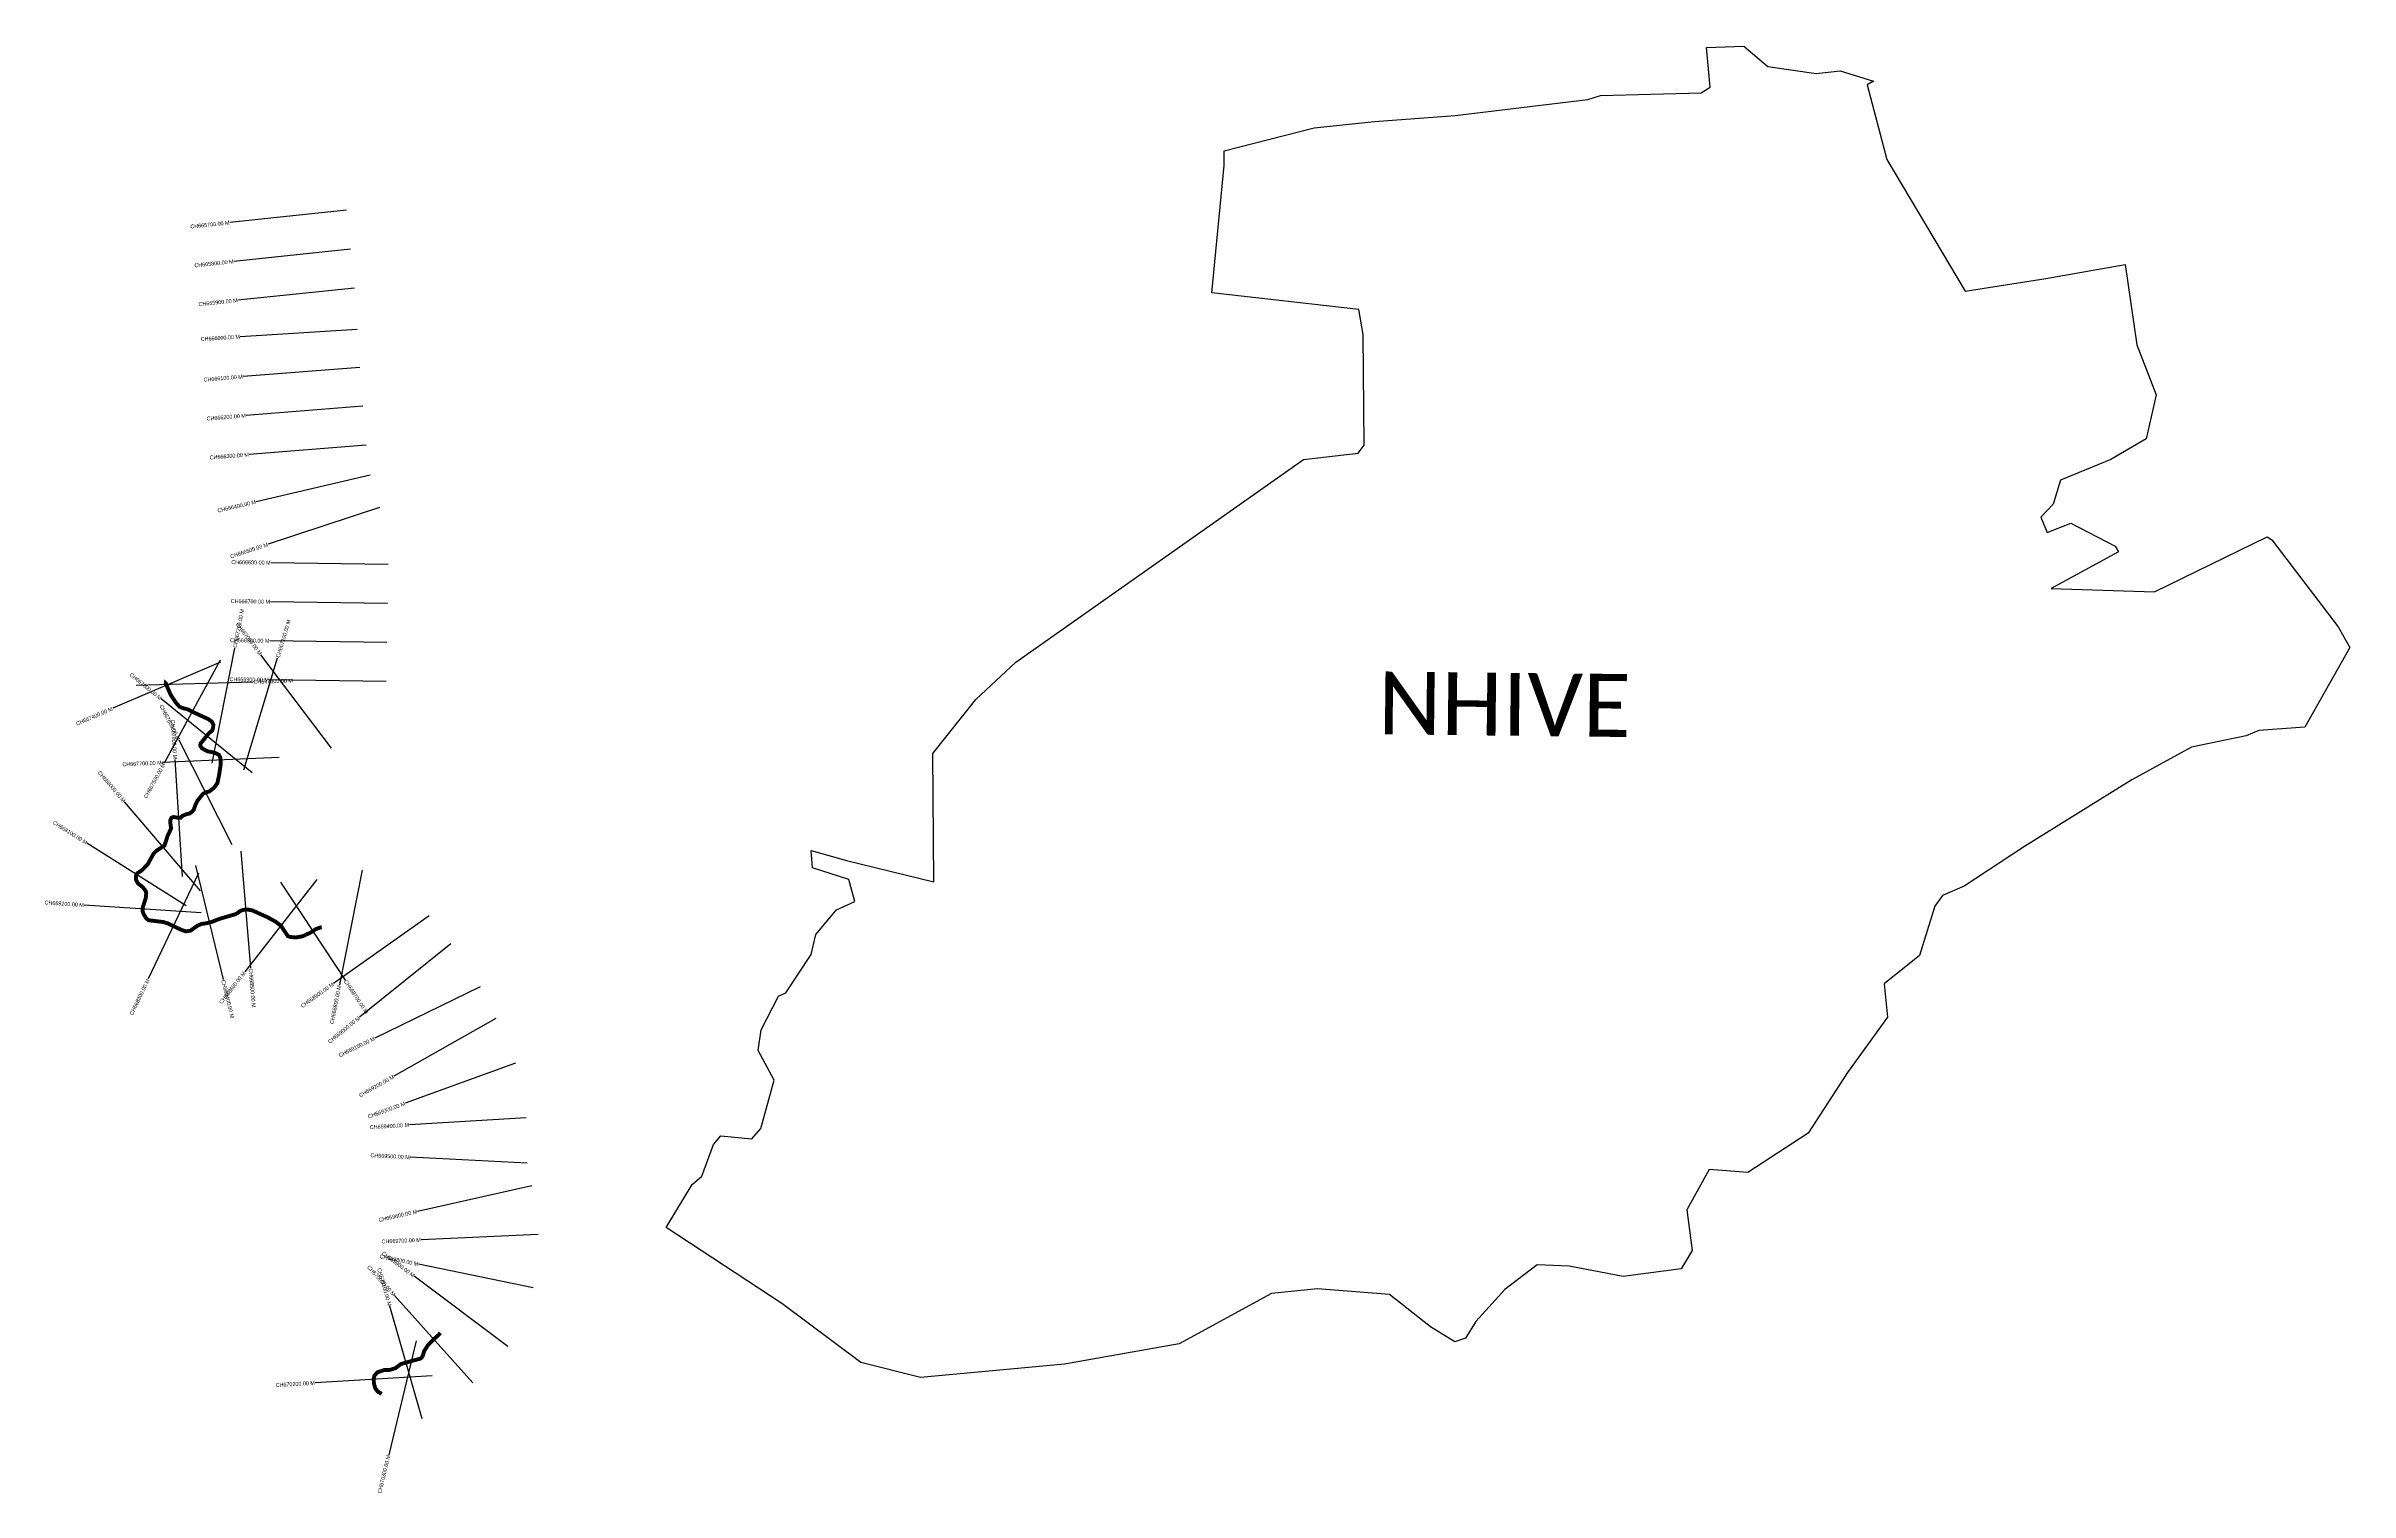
# Model space of a CAD drawing. Header units: metres. Extents: x 334765 to 340664, y 1776995 to 1780698.
import ezdxf
from ezdxf.enums import TextEntityAlignment as Align

# ---------------------------------------------------------------- set-up
doc = ezdxf.new("R2010")
doc.units = ezdxf.units.M
for name, color, linetype in [('CS', 134, 'Continuous'), ('CSMark', 6, 'Continuous'), ('UNPROTECTED', 10, 'Continuous'), ('VILLAGE BOUNDRY', 10, 'Continuous'), ('VILLAGE NAME', 250, 'Continuous')]:
    doc.layers.add(name, color=color, linetype=linetype)

msp = doc.modelspace()

# ---------------------------------------------------------------- linework, layer by layer
at = {"layer": 'CS'}
for p, q in [((335533.7, 1780277.4), (335235.3, 1780246.1)), ((335544.1, 1780177.9), (335245.7, 1780146.7)), ((335554.5, 1780078.4), (335256.1, 1780047.2)), ((335561.5, 1779972.3), (335262.1, 1779953.8)), ((335568.3, 1779875), (335269.3, 1779851.6)), ((335576.2, 1779775.4), (335277.1, 1779751.9)), ((335584, 1779675.7), (335284.9, 1779652.2)), ((335594.8, 1779599.3), (335302.6, 1779531.2)), ((335618.2, 1779515.9), (335333.3, 1779422.2)), ((335640.5, 1779370.5), (335340.6, 1779375)), ((335639, 1779270.5), (335339.1, 1779275)), ((335211.1, 1779120.2), (334935.4, 1779002)), ((335210.9, 1779125), (335067, 1778861.7)), ((335190.4, 1778861.8), (335247.8, 1779156.3)), ((335270.8, 1778844.2), (335357.6, 1779131.3)), ((335496, 1778900.1), (335314.9, 1779139.3)), ((335637.5, 1779170.5), (335337.6, 1779175)), ((334995.2, 1779061.5), (335295.1, 1779069.9)), ((335636, 1779070.5), (335336.1, 1779075)), ((335292.8, 1778837.1), (335059.7, 1779025.9)), ((335241.1, 1778652.6), (335105.2, 1778920.1)), ((335361.3, 1778876.2), (335061.6, 1778863)), ((335114, 1778571.7), (335095.4, 1778871.1)), ((335160.5, 1778534.2), (334965.8, 1778762.5)), ((335123.2, 1778496.6), (334869.4, 1778656.5)), ((335147.1, 1778599.2), (335217.9, 1778307.7)), ((335263.5, 1778636), (335288.5, 1778337)), ((335155.3, 1778579.8), (335026.3, 1778308.9)), ((335457.9, 1778563.6), (335273.3, 1778327.1)), ((335364.9, 1778556.5), (335530.3, 1778306.2)), ((335573.9, 1778587.9), (335515.7, 1778293.6)), ((335161.6, 1778478.1), (334862.3, 1778498.1)), ((335745.6, 1778470.6), (335500.8, 1778297.2)), ((335801.2, 1778399), (335567.6, 1778210.7)), ((335876.3, 1778288.6), (335606.5, 1778157.4)), ((335916.8, 1778207.3), (335655.5, 1778059.9)), ((335966.4, 1778093.3), (335684.5, 1777990.7)), ((335994.5, 1777953.5), (335695.1, 1777935.4)), ((335996.5, 1777836.9), (335696.9, 1777852.3)), ((336008.3, 1777779.1), (335715.5, 1777713.8)), ((336025, 1777654.4), (335725.3, 1777641)), ((335947.5, 1777367.3), (335707.5, 1777547.4)), ((336012.4, 1777518.1), (335718.5, 1777578.5)), ((335727.5, 1777182.2), (335645.1, 1777470.6)), ((335857.9, 1777274.8), (335657.3, 1777497.9)), ((335712.5, 1777382.2), (335642, 1777090.6)), ((335753.4, 1777292.3), (335453.9, 1777274.7))]:
    msp.add_line(p, q, dxfattribs=at)
at = {"layer": 'UNPROTECTED', "const_width": 10, "flags": 128}
for points in [[(335072.3, 1779072.3), (335071.9, 1779071.9), (335071.1, 1779066.1), (335076.1, 1779054.3), (335083.7, 1779036.8), (335097.1, 1779016.5), (335106.3, 1779006), (335114.9, 1779002.6), (335128.5, 1778999.1), (335139, 1778993.3), (335166.7, 1778980.6), (335180.6, 1778974.1), (335189.3, 1778967.8), (335192.9, 1778960.1), (335192.5, 1778952.6), (335189.9, 1778944.9), (335182.1, 1778938.8), (335172, 1778926.3), (335164.1, 1778916.5), (335160.1, 1778911.6), (335159.7, 1778906.1), (335164.2, 1778899.4), (335178.3, 1778891.9), (335196, 1778888.4), (335207.3, 1778883), (335211.2, 1778874.5), (335211.9, 1778858.7), (335208, 1778832.2), (335203.3, 1778810.2), (335194.4, 1778798), (335182.4, 1778789), (335174.4, 1778787), (335166.4, 1778782.9), (335160.7, 1778775.8), (335152.8, 1778766.1), (335147.3, 1778755.1), (335143, 1778742.7), (335138.6, 1778737.4), (335132.2, 1778732.6), (335123.3, 1778730.7), (335113.8, 1778726.3), (335109, 1778721.7), (335104.5, 1778721.4), (335090.6, 1778723.8), (335085.6, 1778721.5), (335083, 1778715.8), (335083.2, 1778705.5), (335085, 1778694.6), (335081.3, 1778686.8), (335076.2, 1778676.1), (335071.5, 1778661.7), (335067.8, 1778650.5), (335063.2, 1778648.4), (335058.4, 1778644.3), (335048.3, 1778638), (335040.5, 1778630.7), (335035.5, 1778621.7), (335025.2, 1778603), (335010.5, 1778587.6), (335002.6, 1778582.5), (334998.3, 1778579.8), (334995.5, 1778575.2), (334994.6, 1778570.6), (334995.3, 1778561.7), (335000.4, 1778553.3), (335011.8, 1778544.4), (335019.9, 1778534.2), (335021.2, 1778528), (335019.9, 1778516.1), (335015.3, 1778501.4), (335012.2, 1778491.5), (335011.6, 1778483.4), (335014.4, 1778475.4), (335020.7, 1778464.6), (335027.2, 1778459.3), (335042.2, 1778457.5), (335065.9, 1778454.6), (335076.8, 1778451), (335100.9, 1778439.5), (335112.2, 1778434.1), (335122.9, 1778430.9), (335134.4, 1778432.6), (335143.9, 1778439.3), (335153, 1778445.7), (335162.6, 1778449.7), (335173.6, 1778451.3), (335188.6, 1778454.9), (335210.1, 1778463.3), (335237.1, 1778471.1), (335248.4, 1778474.3), (335255.2, 1778477.8), (335261.1, 1778482.7), (335269.6, 1778485.9), (335279.7, 1778486.8), (335293.3, 1778484.3), (335331.8, 1778466.9), (335352.8, 1778455.4), (335366.3, 1778444.8), (335372, 1778436.3), (335381.4, 1778422.4), (335384, 1778418.5), (335390.2, 1778416.5), (335404.3, 1778415.1), (335421.6, 1778418.3), (335430.7, 1778422.5), (335442.5, 1778427.9), (335456.1, 1778437), (335469, 1778441.1), (335470.7, 1778441.2)], [(335774.4, 1777402.6), (335771.1, 1777398.5), (335757.3, 1777386.1), (335743.1, 1777371.7), (335732.6, 1777355.3), (335730.2, 1777345.8), (335726.3, 1777338.6), (335722.2, 1777336.3), (335703.9, 1777331.5), (335686.1, 1777326.4), (335673.3, 1777322.7), (335666.2, 1777317.3), (335659.7, 1777312.4), (335645.6, 1777307.8), (335631, 1777307.4), (335621.2, 1777304.2), (335613, 1777301.5), (335605.4, 1777292.7), (335603.6, 1777283.9), (335604.3, 1777272.6), (335607.9, 1777260.2), (335614.2, 1777252.1), (335624.2, 1777246.5)]]:
    msp.add_lwpolyline(points, dxfattribs=at)
at = {"layer": 'VILLAGE BOUNDRY', "color": 3}
msp.add_lwpolyline([(337781.9, 1780429.3), (338011.9, 1780488.8), (338166.6, 1780505), (338373.3, 1780520.5), (338713, 1780561.3), (338745.1, 1780571.2), (339003.3, 1780578.5), (339026.1, 1780592.6), (339016.4, 1780694.7), (339112, 1780698), (339173.4, 1780645.5), (339297.4, 1780627.5), (339359.1, 1780634.7), (339444.3, 1780607.9), (339427.9, 1780599.1), (339478.2, 1780407.1), (339678.8, 1780070), (339885.8, 1780102.5), (340088.8, 1780138.6), (340118.6, 1779932.6), (340168.3, 1779804.5), (340142.8, 1779692.5), (340052.3, 1779639.6), (339923.3, 1779586.7), (339904.1, 1779525.1), (339872.5, 1779491.3), (339889.2, 1779452.4), (339950, 1779475.9), (340063, 1779417.2), (340071.4, 1779402.4), (339899.2, 1779308.7), (340163.9, 1779300.5), (340452.8, 1779441.4), (340464.1, 1779433.7), (340634.2, 1779210.6), (340664.4, 1779157.5), (340548.8, 1778953.5), (340431, 1778945.2), (340398.4, 1778931.3), (340258.6, 1778902.4), (340105.7, 1778818.9), (339831.2, 1778648.1), (339676.2, 1778546.7), (339620.8, 1778522.7), (339601.6, 1778495.5), (339562, 1778368.9), (339471.7, 1778296.7), (339479.8, 1778211.5), (339378.2, 1778069.4), (339277.2, 1777914.4), (339122.5, 1777813.6), (339023.6, 1777821.3), (338966.1, 1777717.4), (338979.8, 1777613.8), (338951.9, 1777567), (338803.3, 1777546.8), (338665.1, 1777573.4), (338583.3, 1777576.4), (338500.6, 1777513.6), (338426.3, 1777432.1), (338399.7, 1777388.8), (338372.3, 1777379.9), (338309.9, 1777418.1), (338205.3, 1777501.2), (338020.7, 1777515.7), (337903.1, 1777503.8), (337666.3, 1777374.9), (337373.1, 1777322.5), (337003.9, 1777288.2), (336851.3, 1777326.8), (336649, 1777478.2), (336352.9, 1777672.7), (336419.3, 1777782.3), (336444.3, 1777803.8), (336474, 1777885.1), (336492.7, 1777907.6), (336572.3, 1777899.4), (336594.7, 1777925.6), (336629, 1778050.1), (336588.6, 1778125.3), (336596.1, 1778179), (336640.1, 1778264.9), (336659.3, 1778273.8), (336724, 1778371.5), (336735.6, 1778422.7), (336789, 1778486.3), (336836, 1778507.5), (336820.3, 1778564), (336727.7, 1778593.2), (336724.3, 1778638.1), (336814.5, 1778611.9), (337038, 1778557.8), (337035.6, 1778886.5), (337145.7, 1779024.9), (337247.8, 1779120.3), (337984.3, 1779639.3), (338125, 1779655.5), (338140.4, 1779676.2), (338137.7, 1779959.3), (338126.7, 1780023), (337749.7, 1780065.8), (337781.6, 1780392.5), (337781.9, 1780429.3)], dxfattribs=at)

# ---------------------------------------------------------------- texts
at = {"layer": 'CSMark'}
for s, rotation, p in [('CH665700.00 M', 5.97236, (335234.3, 1780246)), ('CH665800.00 M', 5.97236, (335244.7, 1780146.6)), ('CH665900.00 M', 5.97236, (335255.1, 1780047.1)), ('CH666000.00 M', 3.54859, (335261.1, 1779953.7)), ('CH666100.00 M', 4.48782, (335268.3, 1779851.5)), ('CH666200.00 M', 4.48782, (335276.1, 1779751.8)), ('CH666300.00 M', 4.48782, (335283.9, 1779652.1)), ('CH666400.00 M', 13.11037, (335301.7, 1779531)), ('CH666500.00 M', 18.21421, (335332.3, 1779421.9)), ('CH666600.00 M', 359.14002, (335339.6, 1779375)), ('CH666700.00 M', 359.14002, (335338.1, 1779275)), ('CH666800.00 M', 359.14002, (335336.6, 1779175)), ('CH667000.00 M', 307.12711, (335314.3, 1779140.1)), ('CH667600.00 M', 321.01096, (335058.9, 1779026.5)), ('CH666900.00 M', 359.14002, (335335.1, 1779075.1)), ('CH667400.00 M', 23.21117, (334934.4, 1779001.6)), ('CH667800.00 M', 296.94989, (335104.7, 1778921)), ('CH667900.00 M', 273.56867, (335095.3, 1778872.1)), ('CH668000.00 M', 310.44602, (334965.2, 1778763.2)), ('CH667700.00 M', 2.538, (335060.6, 1778862.9)), ('CH667500.00 M', 61.35021, (335066.6, 1778860.9)), ('CH668100.00 M', 327.78474, (334868.6, 1778657.1)), ('CH668200.00 M', 356.17247, (334861.3, 1778498.2)), ('CH668300.00 M', 64.523, (335025.8, 1778308)), ('CH668600.00 M', 52.0162, (335272.7, 1778326.3)), ('CH668900.00 M', 35.32536, (335500, 1778296.6)), ('CH668800.00 M', 78.82533, (335515.6, 1778292.6)), ('CH669000.00 M', 38.86427, (335566.8, 1778210.1)), ('CH669100.00 M', 25.94754, (335605.6, 1778156.9)), ('CH669200.00 M', 29.42593, (335654.6, 1778059.4)), ('CH669300.00 M', 20.00521, (335683.6, 1777990.3)), ('CH669400.00 M', 3.46241, (335694.1, 1777935.3)), ('CH669500.00 M', 357.05115, (335695.9, 1777852.3)), ('CH669600.00 M', 12.57933, (335714.5, 1777713.5)), ('CH669700.00 M', 2.56535, (335724.3, 1777640.9)), ('CH669800.00 M', 348.37468, (335717.6, 1777578.7)), ('CH669900.00 M', 323.11804, (335706.7, 1777548)), ('CH670000.00 M', 311.94415, (335656.7, 1777498.7)), ('CH670100.00 M', 285.95836, (335644.8, 1777471.6)), ('CH670200.00 M', 3.36831, (335452.9, 1777274.6)), ('CH670300.00 M', 76.40355, (335641.8, 1777089.6))]:
    msp.add_text(s, height=10, rotation=rotation, dxfattribs=at).set_placement(p, align=Align.MIDDLE_RIGHT)
for s, rotation, p in [('CH667200.00 M', 78.98264, (335247.9, 1779157.2)), ('CH667100.00 M', 73.17342, (335357.9, 1779132.3)), ('CH667300.00 M', 1.59275, (335296.1, 1779069.9)), ('CH668400.00 M', 283.65088, (335218.2, 1778306.7)), ('CH668500.00 M', 274.76203, (335288.5, 1778336)), ('CH668700.00 M', 303.46203, (335530.9, 1778305.4))]:
    msp.add_text(s, height=10, rotation=rotation, dxfattribs=at).set_placement(p, align=Align.MIDDLE_LEFT)
at = {"layer": 'VILLAGE NAME', "insert": (338176.7, 1779096.6), "char_height": 161.109, "attachment_point": 1, "rotation": 359.37415}
msp.add_mtext_dynamic_manual_height_columns('{\\fCalibri|b0|i0|c0|p34;NHIVE}', width=1589.786, gutter_width=805.5, heights=[0], dxfattribs=at)

doc.saveas('drawing.dxf')
